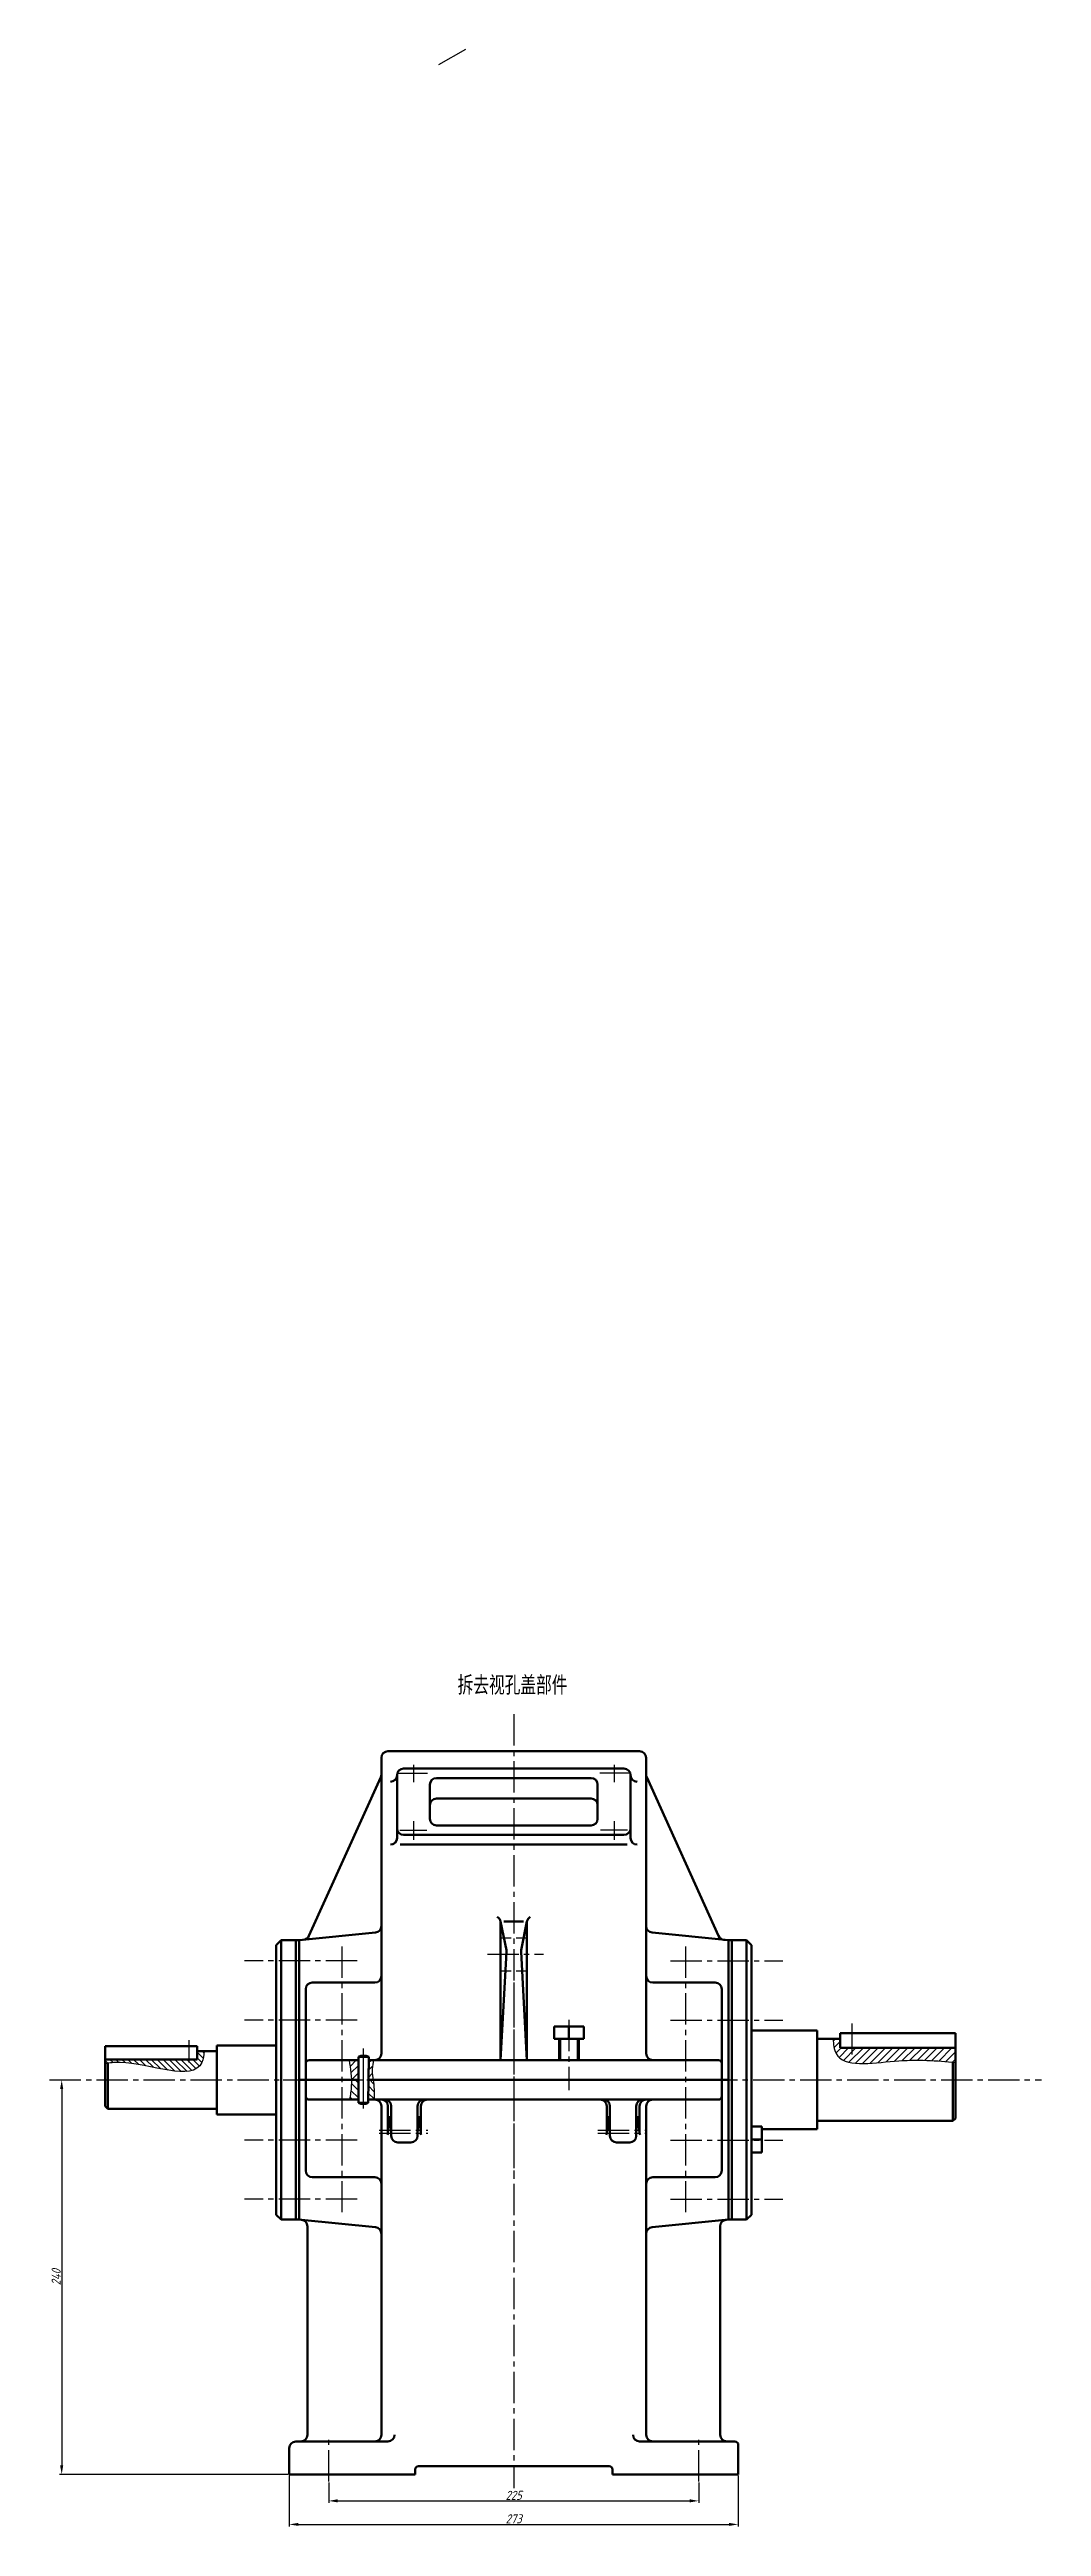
# Model space of a CAD drawing. Header units: millimetres. Extents: x 193 to 2720, y 325 to 2799.
# Drawn here: x 936 to 1539, y 1032 to 2539 of the extents above; entities that cross this region are included whole.
import ezdxf

# ---------------------------------------------------------------- set-up
doc = ezdxf.new("R2010")
doc.units = ezdxf.units.MM
doc.linetypes.add('CENTER2', pattern=[28.575, 19.05, -3.175, 3.175, -3.175])
doc.linetypes.add('DASHED2', pattern=[9.525, 6.35, -3.175])
for name, color, linetype in [('标注', 191, 'Continuous'), ('点划线', 151, 'CENTER2'), ('细实线', 7, 'Continuous'), ('虚线', 7, 'DASHED2')]:
    doc.layers.add(name, color=color, linetype=linetype)
doc.layers.add('粗实线', color=7, linetype='Continuous', lineweight=50)
doc.styles.get("Standard").update_dxf_attribs({"font": 'gbeitc.shx', "bigfont": 'gbcbig.shx'})
doc.styles.add('汉字', font='simfang.ttf', dxfattribs={"width": 0.7})
doc.dimstyles.new('副本 ISO-25', dxfattribs={"dimtxt": 5.5, "dimasz": 5.5, "dimexe": 1.25, "dimexo": 0.625, "dimtad": 1, "dimtoh": 1, "dimtxsty": 'Standard', "dimcen": 2.5, "dimadec": 0, "dimazin": 0, "dimtfac": 1, "dimtmove": 0, "dimatfit": 3, "dimfxl": 1, "dimarcsym": 0})

msp = doc.modelspace()

# ---------------------------------------------------------------- texts
at = {"layer": '细实线', "insert": (1183.7877, 1548.71), "char_height": 10, "attachment_point": 1, "style": '汉字'}
msp.add_mtext_dynamic_manual_height_columns('拆去视孔盖部件', width=106.353945, gutter_width=35, heights=[0], dxfattribs=at)

# ---------------------------------------------------------------- blocks, each defined once
blk = doc.blocks.new('*D26')
at = {"layer": 'Defpoints', "color": 0, "transparency": 16777216}
for p in [(943.1, 1303.2), (943.1, 1063.2), (1081.4, 1063.2)]:
    blk.add_point(p, dxfattribs=at)
at = {"layer": '标注', "color": 0, "lineweight": -2, "transparency": 16777216}
for p, q in [((943.1, 1297.7), (943.1, 1068.7)), ((943.7, 1303.2), (944.3, 1303.2)), ((1080.8, 1063.2), (941.8, 1063.2))]:
    blk.add_line(p, q, dxfattribs=at)
at = {"layer": '标注', "color": 0, "transparency": 16777216}
for points in [[(942.1, 1297.7), (944, 1297.7), (943.1, 1303.2)], [(942.1, 1068.7), (944, 1068.7), (943.1, 1063.2)]]:
    blk.add_solid(points, dxfattribs=at)
at = {"layer": '标注', "color": 0, "transparency": 16777216, "insert": (939.7, 1183.2), "char_height": 5.5, "attachment_point": 5, "rotation": 90}
blk.add_mtext('240', dxfattribs=at)
blk = doc.blocks.new('*D27')
at = {"layer": 'Defpoints', "color": 0, "transparency": 16777216}
for p in [(1105.4, 1058.9), (1330.4, 1058.9), (1330.4, 1047.1)]:
    blk.add_point(p, dxfattribs=at)
at = {"layer": '标注', "color": 0, "lineweight": -2, "transparency": 16777216}
for p, q in [((1105.4, 1058.3), (1105.4, 1045.9)), ((1330.4, 1058.3), (1330.4, 1045.9)), ((1110.9, 1047.1), (1324.9, 1047.1))]:
    blk.add_line(p, q, dxfattribs=at)
at = {"layer": '标注', "color": 0, "transparency": 16777216}
for points in [[(1110.9, 1048.1), (1110.9, 1046.2), (1105.4, 1047.1)], [(1324.9, 1048.1), (1324.9, 1046.2), (1330.4, 1047.1)]]:
    blk.add_solid(points, dxfattribs=at)
at = {"layer": '标注', "color": 0, "transparency": 16777216, "insert": (1217.9, 1050.5), "char_height": 5.5, "attachment_point": 5}
blk.add_mtext('225', dxfattribs=at)
blk = doc.blocks.new('*D28')
at = {"layer": 'Defpoints', "color": 0, "transparency": 16777216}
for p in [(1081.4, 1063.2), (1354.4, 1063.2), (1354.4, 1032.8)]:
    blk.add_point(p, dxfattribs=at)
at = {"layer": '标注', "color": 0, "lineweight": -2, "transparency": 16777216}
for p, q in [((1081.4, 1062.6), (1081.4, 1031.6)), ((1354.4, 1062.6), (1354.4, 1031.6)), ((1086.9, 1032.8), (1348.9, 1032.8))]:
    blk.add_line(p, q, dxfattribs=at)
at = {"layer": '标注', "color": 0, "transparency": 16777216}
for points in [[(1086.9, 1033.7), (1086.9, 1031.9), (1081.4, 1032.8)], [(1348.9, 1033.7), (1348.9, 1031.9), (1354.4, 1032.8)]]:
    blk.add_solid(points, dxfattribs=at)
at = {"layer": '标注', "color": 0, "transparency": 16777216, "insert": (1217.9, 1036.2), "char_height": 5.5, "attachment_point": 5}
blk.add_mtext('273', dxfattribs=at)

# ---------------------------------------------------------------- dimensions: what is measured, and where the dimension line sits
at = {"layer": '标注'}
for base, p1, p2, angle, picture, middle in [((943.0502, 1063.2478), (943.0502, 1303.2478), (1081.4495, 1063.2478), 90, '*D26', (939.6752, 1183.2478)), ((1330.4495, 1047.1496), (1105.4495, 1058.9183), (1330.4495, 1058.9183), 180, '*D27', (1217.9495, 1050.5246))]:
    dim = msp.add_linear_dim(base=base, p1=p1, p2=p2, angle=angle, dimstyle='副本 ISO-25', dxfattribs=at)
    dim.commit()
    dim.dimension.update_dxf_attribs({"geometry": picture, "text_midpoint": middle})
dim = msp.add_linear_dim(base=(1354.4495, 1032.8008), p1=(1081.4495, 1063.2478), p2=(1354.4495, 1063.2478), dimstyle='副本 ISO-25', dxfattribs=at)
dim.commit()
dim.dimension.update_dxf_attribs({"geometry": '*D28', "text_midpoint": (1217.9495, 1036.1758)})

# ---------------------------------------------------------------- hatches: boundary and pattern name
at = {"layer": '细实线', "transparency": 33554687}
h = msp.add_hatch(dxfattribs=at)
h.set_pattern_fill('ANSI31', color=256)
edge = h.paths.add_edge_path()
edge.add_line((1423.4495, 1322.7478), (1416.4495, 1322.7478))
edge.add_line((1416.4495, 1322.7478), (1416.4495, 1328.2478))
edge.add_line((1416.4495, 1328.2478), (1412.1054, 1328.2478))
edge.add_spline(control_points=[(1412.1054, 1328.2478), (1412.2576, 1324.8181), (1413.2389, 1317.1802), (1419.1102, 1314.3769), (1423.4495, 1313.6745)], knot_values=[4.128028401, 4.128028401, 4.128028401, 4.128028401, 13.641676615, 27.002677781, 27.002677781, 27.002677781, 27.002677781], degree=3, periodic=0)
edge.add_line((1423.4495, 1313.6745), (1423.4495, 1322.7478))
edge = h.paths.add_edge_path()
edge.add_line((1486.4495, 1322.7478), (1423.4495, 1322.7478))
edge.add_line((1423.4495, 1322.7478), (1423.4495, 1313.6745))
edge.add_spline(control_points=[(1423.4495, 1313.6745), (1430.7362, 1312.4952), (1455.7889, 1316.2012), (1474.2105, 1315.0867), (1484.8495, 1314.0194)], knot_values=[27.002677781, 27.002677781, 27.002677781, 27.002677781, 49.438948737, 84.053784393, 84.053784393, 84.053784393, 84.053784393], degree=3, periodic=0)
edge.add_spline(control_points=[(1484.8495, 1314.0194), (1485.3841, 1313.9657), (1485.9173, 1313.9111), (1486.4495, 1313.8557)], knot_values=[84.053784393, 84.053784393, 84.053784393, 84.053784393, 85.793184257, 85.793184257, 85.793184257, 85.793184257], degree=3, periodic=0)
edge.add_line((1486.4495, 1313.8557), (1486.4495, 1322.7478))
h = msp.add_hatch(dxfattribs=at)
h.set_pattern_fill('ANSI31', color=256, scale=0.8, angle=90)
edge = h.paths.add_edge_path()
edge.add_line((969.4495, 1315.7478), (969.4495, 1313.0975))
edge.add_spline(control_points=[(969.4495, 1313.0975), (972.3153, 1313.6323), (992.6033, 1315.6864), (1026.4045, 1299.6854), (1029.5439, 1318.1349), (1029.7784, 1320.7478)], knot_values=[4.786243455, 4.786243455, 4.786243455, 4.786243455, 13.431333711, 63.18065488, 70.61529818, 70.61529818, 70.61529818, 70.61529818], degree=3, periodic=0)
edge.add_line((1029.7784, 1320.7478), (1025.4495, 1320.7478))
edge.add_line((1025.4495, 1320.7478), (1025.4495, 1315.7478))
edge.add_line((1025.4495, 1315.7478), (969.4495, 1315.7478))
h = msp.add_hatch(dxfattribs=at)
h.set_pattern_fill('ANSI31', color=256)
h.paths.add_polyline_path([(1129.7095, 1315.2478), (1129.5895, 1303.2478), (1132.3918, 1303.2478), (1132.3851, 1303.295), (1132.3785, 1303.3423), (1132.3719, 1303.3896), (1132.3653, 1303.4368), (1132.3587, 1303.4841), (1132.3521, 1303.5313), (1132.3455, 1303.5786), (1132.3389, 1303.6258), (1132.3324, 1303.6731), (1132.3259, 1303.7203), (1132.3193, 1303.7676), (1132.3128, 1303.8148), (1132.3063, 1303.8621), (1132.2999, 1303.9093), (1132.2934, 1303.9565), (1132.287, 1304.0038), (1132.2806, 1304.051), (1132.2742, 1304.0982), (1132.2678, 1304.1455), (1132.2615, 1304.1927), (1132.2551, 1304.2399), (1132.2488, 1304.2871), (1132.2425, 1304.3344), (1132.2363, 1304.3816), (1132.2301, 1304.4288), (1132.2239, 1304.476), (1132.2177, 1304.5232), (1132.2115, 1304.5704), (1132.2054, 1304.6176), (1132.1993, 1304.6648), (1132.1933, 1304.712), (1132.1872, 1304.7592), (1132.1812, 1304.8064), (1132.1753, 1304.8536), (1132.1694, 1304.9008), (1132.1635, 1304.948), (1132.1576, 1304.9952), (1132.1518, 1305.0424), (1132.146, 1305.0896), (1132.1403, 1305.1367), (1132.1346, 1305.1839), (1132.1289, 1305.2311), (1132.1233, 1305.2783), (1132.1177, 1305.3254), (1132.1121, 1305.3726), (1132.1066, 1305.4198), (1132.1012, 1305.4669), (1132.0957, 1305.5141), (1132.0904, 1305.5612), (1132.085, 1305.6084), (1132.0798, 1305.6555), (1132.0745, 1305.7027), (1132.0693, 1305.7498), (1132.0642, 1305.797), (1132.0591, 1305.8441), (1132.0541, 1305.8912), (1132.0491, 1305.9384), (1132.0442, 1305.9855), (1132.0393, 1306.0326), (1132.0344, 1306.0798), (1132.0297, 1306.1269), (1132.0249, 1306.174), (1132.0203, 1306.2211), (1132.0157, 1306.2682), (1132.0111, 1306.3153), (1132.0066, 1306.3624), (1132.0022, 1306.4095), (1131.9978, 1306.4566), (1131.9935, 1306.5037), (1131.9892, 1306.5508), (1131.9851, 1306.5979), (1131.9809, 1306.645), (1131.9769, 1306.6921), (1131.9729, 1306.7392), (1131.9689, 1306.7863), (1131.9651, 1306.8333), (1131.9612, 1306.8804), (1131.9575, 1306.9275), (1131.9538, 1306.9745), (1131.9502, 1307.0216), (1131.9467, 1307.0687), (1131.9432, 1307.1157), (1131.9399, 1307.1628), (1131.9365, 1307.2098), (1131.9333, 1307.2569), (1131.9301, 1307.3039), (1131.927, 1307.3509), (1131.924, 1307.398), (1131.9211, 1307.445), (1131.9182, 1307.492), (1131.9154, 1307.5391), (1131.9127, 1307.5861), (1131.9101, 1307.6331), (1131.9075, 1307.6801), (1131.905, 1307.7271), (1131.9026, 1307.7741), (1131.9003, 1307.8211), (1131.8981, 1307.8681), (1131.896, 1307.9151), (1131.8939, 1307.9621), (1131.8919, 1308.0091), (1131.89, 1308.0561), (1131.8882, 1308.1031), (1131.8865, 1308.1501), (1131.8849, 1308.197), (1131.8834, 1308.244), (1131.8819, 1308.291), (1131.8806, 1308.3379), (1131.8793, 1308.3849), (1131.8781, 1308.4318), (1131.877, 1308.4788), (1131.8761, 1308.5257), (1131.8752, 1308.5727), (1131.8744, 1308.6196), (1131.8737, 1308.6666), (1131.8731, 1308.7135), (1131.8726, 1308.7604), (1131.8722, 1308.8074), (1131.8719, 1308.8543), (1131.8717, 1308.9012), (1131.8716, 1308.9481), (1131.8715, 1308.995), (1131.8716, 1309.0419), (1131.8718, 1309.0888), (1131.8722, 1309.1357), (1131.8726, 1309.1826), (1131.8731, 1309.2295), (1131.8737, 1309.2764), (1131.8744, 1309.3233), (1131.8753, 1309.3701), (1131.8762, 1309.417), (1131.8773, 1309.4639), (1131.8784, 1309.5107), (1131.8797, 1309.5576), (1131.8811, 1309.6044), (1131.8826, 1309.6513), (1131.8842, 1309.6981), (1131.886, 1309.745), (1131.8878, 1309.7918), (1131.8898, 1309.8386), (1131.8918, 1309.8855), (1131.894, 1309.9323), (1131.8963, 1309.9791), (1131.8988, 1310.0259), (1131.9013, 1310.0727), (1131.904, 1310.1195), (1131.9068, 1310.1663), (1131.9097, 1310.2131), (1131.9127, 1310.2599), (1131.9158, 1310.3067), (1131.9191, 1310.3535), (1131.9224, 1310.4003), (1131.9259, 1310.4471), (1131.9295, 1310.4938), (1131.9332, 1310.5406), (1131.937, 1310.5874), (1131.9409, 1310.6341), (1131.945, 1310.6809), (1131.9491, 1310.7276), (1131.9533, 1310.7744), (1131.9577, 1310.8211), (1131.9621, 1310.8679), (1131.9667, 1310.9146), (1131.9714, 1310.9613), (1131.9761, 1311.0081), (1131.981, 1311.0548), (1131.986, 1311.1015), (1131.9911, 1311.1482), (1131.9963, 1311.1949), (1132.0015, 1311.2416), (1132.0069, 1311.2883), (1132.0124, 1311.335), (1132.018, 1311.3817), (1132.0236, 1311.4284), (1132.0294, 1311.4751), (1132.0352, 1311.5218), (1132.0412, 1311.5685), (1132.0472, 1311.6152), (1132.0534, 1311.6618), (1132.0596, 1311.7085), (1132.0659, 1311.7552), (1132.0724, 1311.8019), (1132.0789, 1311.8485), (1132.0855, 1311.8952), (1132.0921, 1311.9418), (1132.0989, 1311.9885), (1132.1058, 1312.0351), (1132.1127, 1312.0818), (1132.1197, 1312.1284), (1132.1268, 1312.1751), (1132.134, 1312.2217), (1132.1413, 1312.2683), (1132.1487, 1312.315), (1132.1561, 1312.3616), (1132.1636, 1312.4082), (1132.1712, 1312.4548), (1132.1789, 1312.5015), (1132.1867, 1312.5481), (1132.1945, 1312.5947), (1132.2024, 1312.6413), (1132.2104, 1312.6879), (1132.2185, 1312.7345), (1132.2266, 1312.7811), (1132.2348, 1312.8277), (1132.2431, 1312.8743), (1132.2515, 1312.9209), (1132.2599, 1312.9675), (1132.2684, 1313.0141), (1132.277, 1313.0607), (1132.2856, 1313.1072), (1132.2943, 1313.1538), (1132.3031, 1313.2004), (1132.3119, 1313.247), (1132.3208, 1313.2935), (1132.3298, 1313.3401), (1132.3388, 1313.3867), (1132.3479, 1313.4333), (1132.3571, 1313.4798), (1132.3663, 1313.5264), (1132.3756, 1313.5729), (1132.3849, 1313.6195), (1132.3943, 1313.666), (1132.4038, 1313.7126), (1132.4133, 1313.7591), (1132.4229, 1313.8057), (1132.4325, 1313.8522), (1132.4422, 1313.8988), (1132.4519, 1313.9453), (1132.4617, 1313.9919), (1132.4716, 1314.0384), (1132.4815, 1314.0849), (1132.4914, 1314.1315), (1132.5014, 1314.178), (1132.5115, 1314.2245), (1132.5216, 1314.2711), (1132.5317, 1314.3176), (1132.5419, 1314.3641), (1132.5522, 1314.4106), (1132.5625, 1314.4572), (1132.5728, 1314.5037), (1132.5832, 1314.5502), (1132.5936, 1314.5967), (1132.6041, 1314.6432), (1132.6146, 1314.6897), (1132.6252, 1314.7362), (1132.6358, 1314.7828), (1132.6464, 1314.8293), (1132.6571, 1314.8758), (1132.6678, 1314.9223), (1132.6786, 1314.9688), (1132.6894, 1315.0153), (1132.7002, 1315.0618), (1132.7111, 1315.1083), (1132.722, 1315.1548), (1132.7329, 1315.2013), (1132.7439, 1315.2478)])
h.paths.add_polyline_path([(1123.4495, 1303.2478), (1123.4495, 1315.2478), (1117.7634, 1315.2478), (1117.7715, 1315.2008), (1117.7796, 1315.1539), (1117.7877, 1315.107), (1117.7958, 1315.0601), (1117.8039, 1315.0131), (1117.812, 1314.9662), (1117.8201, 1314.9193), (1117.8282, 1314.8723), (1117.8362, 1314.8254), (1117.8443, 1314.7785), (1117.8523, 1314.7315), (1117.8604, 1314.6846), (1117.8684, 1314.6377), (1117.8764, 1314.5907), (1117.8844, 1314.5438), (1117.8924, 1314.4969), (1117.9004, 1314.45), (1117.9084, 1314.403), (1117.9164, 1314.3561), (1117.9243, 1314.3092), (1117.9323, 1314.2622), (1117.9402, 1314.2153), (1117.9482, 1314.1684), (1117.9561, 1314.1215), (1117.964, 1314.0745), (1117.9719, 1314.0276), (1117.9798, 1313.9807), (1117.9877, 1313.9338), (1117.9955, 1313.8868), (1118.0034, 1313.8399), (1118.0112, 1313.793), (1118.0191, 1313.7461), (1118.0269, 1313.6991), (1118.0347, 1313.6522), (1118.0425, 1313.6053), (1118.0503, 1313.5584), (1118.058, 1313.5114), (1118.0658, 1313.4645), (1118.0735, 1313.4176), (1118.0813, 1313.3707), (1118.089, 1313.3237), (1118.0967, 1313.2768), (1118.1044, 1313.2299), (1118.1121, 1313.183), (1118.1198, 1313.1361), (1118.1274, 1313.0891), (1118.1351, 1313.0422), (1118.1427, 1312.9953), (1118.1503, 1312.9484), (1118.1579, 1312.9015), (1118.1655, 1312.8545), (1118.173, 1312.8076), (1118.1806, 1312.7607), (1118.1881, 1312.7138), (1118.1957, 1312.6669), (1118.2032, 1312.6199), (1118.2107, 1312.573), (1118.2181, 1312.5261), (1118.2256, 1312.4792), (1118.233, 1312.4323), (1118.2405, 1312.3854), (1118.2479, 1312.3384), (1118.2553, 1312.2915), (1118.2627, 1312.2446), (1118.27, 1312.1977), (1118.2774, 1312.1508), (1118.2847, 1312.1039), (1118.292, 1312.057), (1118.2993, 1312.01), (1118.3066, 1311.9631), (1118.3139, 1311.9162), (1118.3211, 1311.8693), (1118.3283, 1311.8224), (1118.3355, 1311.7755), (1118.3427, 1311.7286), (1118.3499, 1311.6817), (1118.3571, 1311.6347), (1118.3642, 1311.5878), (1118.3713, 1311.5409), (1118.3784, 1311.494), (1118.3855, 1311.4471), (1118.3926, 1311.4002), (1118.3996, 1311.3533), (1118.4066, 1311.3064), (1118.4136, 1311.2595), (1118.4206, 1311.2126), (1118.4276, 1311.1657), (1118.4345, 1311.1188), (1118.4414, 1311.0719), (1118.4483, 1311.025), (1118.4552, 1310.9781), (1118.4621, 1310.9311), (1118.4689, 1310.8842), (1118.4757, 1310.8373), (1118.4825, 1310.7904), (1118.4893, 1310.7435), (1118.4961, 1310.6966), (1118.5028, 1310.6497), (1118.5095, 1310.6028), (1118.5162, 1310.5559), (1118.5229, 1310.509), (1118.5295, 1310.4621), (1118.5361, 1310.4152), (1118.5427, 1310.3683), (1118.5493, 1310.3214), (1118.5559, 1310.2746), (1118.5624, 1310.2277), (1118.5689, 1310.1808), (1118.5754, 1310.1339), (1118.5819, 1310.087), (1118.5883, 1310.0401), (1118.5947, 1309.9932), (1118.6011, 1309.9463), (1118.6075, 1309.8994), (1118.6138, 1309.8525), (1118.6202, 1309.8056), (1118.6265, 1309.7587), (1118.6327, 1309.7118), (1118.639, 1309.6649), (1118.6452, 1309.6181), (1118.6514, 1309.5712), (1118.6576, 1309.5243), (1118.6637, 1309.4774), (1118.6698, 1309.4305), (1118.6759, 1309.3836), (1118.682, 1309.3367), (1118.6881, 1309.2898), (1118.6941, 1309.243), (1118.7001, 1309.1961), (1118.706, 1309.1492), (1118.712, 1309.1023), (1118.7179, 1309.0554), (1118.7238, 1309.0086), (1118.7296, 1308.9617), (1118.7355, 1308.9148), (1118.7413, 1308.8679), (1118.7471, 1308.821), (1118.7528, 1308.7742), (1118.7585, 1308.7273), (1118.7642, 1308.6804), (1118.7699, 1308.6335), (1118.7755, 1308.5866), (1118.7811, 1308.5398), (1118.7867, 1308.4929), (1118.7923, 1308.446), (1118.7978, 1308.3991), (1118.8033, 1308.3523), (1118.8088, 1308.3054), (1118.8142, 1308.2585), (1118.8196, 1308.2117), (1118.825, 1308.1648), (1118.8304, 1308.1179), (1118.8357, 1308.0711), (1118.841, 1308.0242), (1118.8462, 1307.9773), (1118.8515, 1307.9304), (1118.8567, 1307.8836), (1118.8618, 1307.8367), (1118.867, 1307.7899), (1118.8721, 1307.743), (1118.8772, 1307.6961), (1118.8822, 1307.6493), (1118.8872, 1307.6024), (1118.8922, 1307.5555), (1118.8972, 1307.5087), (1118.9021, 1307.4618), (1118.907, 1307.415), (1118.9118, 1307.3681), (1118.9166, 1307.3212), (1118.9214, 1307.2744), (1118.9262, 1307.2275), (1118.9309, 1307.1807), (1118.9356, 1307.1338), (1118.9403, 1307.087), (1118.9449, 1307.0401), (1118.9495, 1306.9933), (1118.9541, 1306.9464), (1118.9586, 1306.8996), (1118.9631, 1306.8527), (1118.9676, 1306.8059), (1118.972, 1306.759), (1118.9764, 1306.7122), (1118.9807, 1306.6653), (1118.9851, 1306.6185), (1118.9894, 1306.5716), (1118.9936, 1306.5248), (1118.9978, 1306.4779), (1119.002, 1306.4311), (1119.0062, 1306.3842), (1119.0103, 1306.3374), (1119.0144, 1306.2906), (1119.0184, 1306.2437), (1119.0224, 1306.1969), (1119.0264, 1306.15), (1119.0303, 1306.1032), (1119.0342, 1306.0564), (1119.0381, 1306.0095), (1119.0419, 1305.9627), (1119.0457, 1305.9159), (1119.0495, 1305.869), (1119.0532, 1305.8222), (1119.0569, 1305.7754), (1119.0605, 1305.7285), (1119.0641, 1305.6817), (1119.0677, 1305.6349), (1119.0712, 1305.5881), (1119.0747, 1305.5412), (1119.0782, 1305.4944), (1119.0816, 1305.4476), (1119.085, 1305.4007), (1119.0883, 1305.3539), (1119.0916, 1305.3071), (1119.0949, 1305.2603), (1119.0981, 1305.2135), (1119.1013, 1305.1666), (1119.1045, 1305.1198), (1119.1076, 1305.073), (1119.1106, 1305.0262), (1119.1137, 1304.9794), (1119.1166, 1304.9325), (1119.1196, 1304.8857), (1119.1225, 1304.8389), (1119.1254, 1304.7921), (1119.1282, 1304.7453), (1119.131, 1304.6985), (1119.1337, 1304.6517), (1119.1364, 1304.6049), (1119.1391, 1304.558), (1119.1417, 1304.5112), (1119.1443, 1304.4644), (1119.1469, 1304.4176), (1119.1494, 1304.3708), (1119.1518, 1304.324), (1119.1542, 1304.2772), (1119.1566, 1304.2304), (1119.1589, 1304.1836), (1119.1612, 1304.1368), (1119.1635, 1304.09), (1119.1657, 1304.0432), (1119.1679, 1303.9964), (1119.17, 1303.9496), (1119.1721, 1303.9028), (1119.1741, 1303.856), (1119.1761, 1303.8092), (1119.178, 1303.7624), (1119.1799, 1303.7156), (1119.1818, 1303.6689), (1119.1836, 1303.6221), (1119.1854, 1303.5753), (1119.1871, 1303.5285), (1119.1888, 1303.4817), (1119.1904, 1303.4349), (1119.192, 1303.3881), (1119.1936, 1303.3413), (1119.1951, 1303.2946), (1119.1965, 1303.2478)])
h = msp.add_hatch(dxfattribs=at)
h.set_pattern_fill('ANSI31', color=256, angle=90)
h.paths.add_polyline_path([(1129.5895, 1303.2478), (1129.4695, 1291.2478), (1132.9992, 1291.2478), (1133.001, 1291.2947), (1133.0028, 1291.3416), (1133.0047, 1291.3885), (1133.0065, 1291.4354), (1133.0083, 1291.4823), (1133.01, 1291.5292), (1133.0118, 1291.5761), (1133.0136, 1291.623), (1133.0153, 1291.6699), (1133.017, 1291.7168), (1133.0187, 1291.7637), (1133.0204, 1291.8106), (1133.0221, 1291.8575), (1133.0238, 1291.9044), (1133.0254, 1291.9513), (1133.0271, 1291.9982), (1133.0287, 1292.0451), (1133.0303, 1292.092), (1133.0318, 1292.1389), (1133.0334, 1292.1858), (1133.035, 1292.2327), (1133.0365, 1292.2795), (1133.038, 1292.3264), (1133.0395, 1292.3733), (1133.041, 1292.4202), (1133.0424, 1292.4671), (1133.0438, 1292.514), (1133.0453, 1292.5609), (1133.0466, 1292.6078), (1133.048, 1292.6547), (1133.0494, 1292.7016), (1133.0507, 1292.7485), (1133.052, 1292.7954), (1133.0533, 1292.8423), (1133.0546, 1292.8892), (1133.0558, 1292.9361), (1133.057, 1292.983), (1133.0582, 1293.0299), (1133.0594, 1293.0768), (1133.0606, 1293.1237), (1133.0617, 1293.1706), (1133.0628, 1293.2175), (1133.0639, 1293.2644), (1133.0649, 1293.3113), (1133.066, 1293.3582), (1133.067, 1293.4051), (1133.068, 1293.452), (1133.0689, 1293.4989), (1133.0698, 1293.5458), (1133.0708, 1293.5927), (1133.0716, 1293.6396), (1133.0725, 1293.6865), (1133.0733, 1293.7334), (1133.0741, 1293.7802), (1133.0749, 1293.8271), (1133.0756, 1293.874), (1133.0763, 1293.9209), (1133.077, 1293.9678), (1133.0777, 1294.0147), (1133.0783, 1294.0616), (1133.0789, 1294.1085), (1133.0795, 1294.1554), (1133.08, 1294.2023), (1133.0805, 1294.2492), (1133.081, 1294.2961), (1133.0814, 1294.343), (1133.0818, 1294.3899), (1133.0822, 1294.4368), (1133.0826, 1294.4837), (1133.0829, 1294.5306), (1133.0832, 1294.5775), (1133.0834, 1294.6243), (1133.0837, 1294.6712), (1133.0838, 1294.7181), (1133.084, 1294.765), (1133.0841, 1294.8119), (1133.0842, 1294.8588), (1133.0843, 1294.9057), (1133.0843, 1294.9526), (1133.0843, 1294.9995), (1133.0842, 1295.0464), (1133.0841, 1295.0933), (1133.084, 1295.1402), (1133.0838, 1295.1871), (1133.0836, 1295.234), (1133.0834, 1295.2808), (1133.0831, 1295.3277), (1133.0828, 1295.3746), (1133.0825, 1295.4215), (1133.0821, 1295.4684), (1133.0817, 1295.5153), (1133.0812, 1295.5622), (1133.0807, 1295.6091), (1133.0802, 1295.656), (1133.0796, 1295.7029), (1133.079, 1295.7498), (1133.0783, 1295.7966), (1133.0776, 1295.8435), (1133.0769, 1295.8904), (1133.0761, 1295.9373), (1133.0753, 1295.9842), (1133.0745, 1296.0311), (1133.0735, 1296.078), (1133.0726, 1296.1249), (1133.0716, 1296.1718), (1133.0706, 1296.2187), (1133.0695, 1296.2655), (1133.0684, 1296.3124), (1133.0673, 1296.3593), (1133.066, 1296.4062), (1133.0648, 1296.4531), (1133.0635, 1296.5), (1133.0622, 1296.5469), (1133.0608, 1296.5938), (1133.0594, 1296.6406), (1133.0579, 1296.6875), (1133.0564, 1296.7344), (1133.0548, 1296.7813), (1133.0532, 1296.8282), (1133.0516, 1296.8751), (1133.0499, 1296.922), (1133.0481, 1296.9689), (1133.0463, 1297.0157), (1133.0445, 1297.0626), (1133.0426, 1297.1095), (1133.0406, 1297.1564), (1133.0387, 1297.2033), (1133.0366, 1297.2502), (1133.0345, 1297.2971), (1133.0324, 1297.3439), (1133.0302, 1297.3908), (1133.028, 1297.4377), (1133.0257, 1297.4846), (1133.0234, 1297.5315), (1133.021, 1297.5784), (1133.0185, 1297.6253), (1133.016, 1297.6721), (1133.0135, 1297.719), (1133.0109, 1297.7659), (1133.0082, 1297.8128), (1133.0055, 1297.8597), (1133.0028, 1297.9066), (1133, 1297.9534), (1132.9971, 1298.0003), (1132.9942, 1298.0472), (1132.9912, 1298.0941), (1132.9882, 1298.141), (1132.9851, 1298.1878), (1132.982, 1298.2347), (1132.9788, 1298.2816), (1132.9756, 1298.3285), (1132.9723, 1298.3754), (1132.9689, 1298.4223), (1132.9655, 1298.4691), (1132.962, 1298.516), (1132.9585, 1298.5629), (1132.9549, 1298.6098), (1132.9513, 1298.6567), (1132.9476, 1298.7035), (1132.9438, 1298.7504), (1132.94, 1298.7973), (1132.9361, 1298.8442), (1132.9322, 1298.8911), (1132.9282, 1298.9379), (1132.9241, 1298.9848), (1132.92, 1299.0317), (1132.9159, 1299.0786), (1132.9116, 1299.1254), (1132.9073, 1299.1723), (1132.903, 1299.2192), (1132.8986, 1299.2661), (1132.8941, 1299.313), (1132.8896, 1299.3598), (1132.885, 1299.4067), (1132.8804, 1299.4536), (1132.8757, 1299.5005), (1132.8709, 1299.5473), (1132.8661, 1299.5942), (1132.8613, 1299.6411), (1132.8564, 1299.688), (1132.8514, 1299.7348), (1132.8464, 1299.7817), (1132.8414, 1299.8286), (1132.8363, 1299.8755), (1132.8311, 1299.9223), (1132.826, 1299.9692), (1132.8207, 1300.0161), (1132.8154, 1300.0629), (1132.8101, 1300.1098), (1132.8047, 1300.1567), (1132.7993, 1300.2035), (1132.7939, 1300.2504), (1132.7884, 1300.2973), (1132.7828, 1300.3441), (1132.7773, 1300.391), (1132.7716, 1300.4379), (1132.766, 1300.4847), (1132.7603, 1300.5316), (1132.7546, 1300.5785), (1132.7488, 1300.6253), (1132.743, 1300.6722), (1132.7372, 1300.719), (1132.7313, 1300.7659), (1132.7254, 1300.8128), (1132.7195, 1300.8596), (1132.7135, 1300.9065), (1132.7075, 1300.9533), (1132.7015, 1301.0002), (1132.6954, 1301.047), (1132.6893, 1301.0939), (1132.6832, 1301.1407), (1132.6771, 1301.1876), (1132.6709, 1301.2344), (1132.6647, 1301.2813), (1132.6585, 1301.3281), (1132.6523, 1301.375), (1132.646, 1301.4218), (1132.6397, 1301.4687), (1132.6334, 1301.5155), (1132.6271, 1301.5624), (1132.6208, 1301.6092), (1132.6144, 1301.656), (1132.608, 1301.7029), (1132.6016, 1301.7497), (1132.5952, 1301.7966), (1132.5887, 1301.8434), (1132.5823, 1301.8902), (1132.5758, 1301.9371), (1132.5693, 1301.9839), (1132.5628, 1302.0307), (1132.5563, 1302.0775), (1132.5498, 1302.1244), (1132.5433, 1302.1712), (1132.5368, 1302.218), (1132.5302, 1302.2648), (1132.5236, 1302.3117), (1132.5171, 1302.3585), (1132.5105, 1302.4053), (1132.5039, 1302.4521), (1132.4973, 1302.4989), (1132.4907, 1302.5458), (1132.4841, 1302.5926), (1132.4775, 1302.6394), (1132.4709, 1302.6862), (1132.4643, 1302.733), (1132.4577, 1302.7798), (1132.4511, 1302.8266), (1132.4445, 1302.8734), (1132.4379, 1302.9202), (1132.4313, 1302.967), (1132.4247, 1303.0138), (1132.4181, 1303.0606), (1132.4115, 1303.1074), (1132.4049, 1303.1542), (1132.3983, 1303.201), (1132.3918, 1303.2478)])
h.paths.add_polyline_path([(1123.4495, 1291.2478), (1123.4495, 1303.2478), (1119.1965, 1303.2478), (1119.198, 1303.2008), (1119.1993, 1303.1538), (1119.2007, 1303.1068), (1119.2019, 1303.0597), (1119.2032, 1303.0127), (1119.2044, 1302.9657), (1119.2055, 1302.9187), (1119.2066, 1302.8717), (1119.2077, 1302.8247), (1119.2087, 1302.7777), (1119.2096, 1302.7307), (1119.2105, 1302.6837), (1119.2114, 1302.6367), (1119.2122, 1302.5897), (1119.213, 1302.5428), (1119.2137, 1302.4958), (1119.2143, 1302.4488), (1119.215, 1302.4018), (1119.2155, 1302.3548), (1119.2161, 1302.3078), (1119.2165, 1302.2608), (1119.217, 1302.2138), (1119.2173, 1302.1668), (1119.2177, 1302.1199), (1119.2179, 1302.0729), (1119.2182, 1302.0259), (1119.2183, 1301.9789), (1119.2185, 1301.9319), (1119.2186, 1301.8849), (1119.2186, 1301.838), (1119.2186, 1301.791), (1119.2185, 1301.744), (1119.2184, 1301.697), (1119.2182, 1301.6501), (1119.218, 1301.6031), (1119.2177, 1301.5561), (1119.2174, 1301.5092), (1119.217, 1301.4622), (1119.2166, 1301.4152), (1119.2161, 1301.3683), (1119.2156, 1301.3213), (1119.215, 1301.2743), (1119.2143, 1301.2274), (1119.2136, 1301.1804), (1119.2129, 1301.1334), (1119.2121, 1301.0865), (1119.2113, 1301.0395), (1119.2104, 1300.9926), (1119.2094, 1300.9456), (1119.2084, 1300.8987), (1119.2074, 1300.8517), (1119.2062, 1300.8047), (1119.2051, 1300.7578), (1119.2039, 1300.7108), (1119.2026, 1300.6639), (1119.2013, 1300.617), (1119.1999, 1300.57), (1119.1984, 1300.5231), (1119.197, 1300.4761), (1119.1954, 1300.4292), (1119.1938, 1300.3822), (1119.1922, 1300.3353), (1119.1904, 1300.2884), (1119.1887, 1300.2414), (1119.1869, 1300.1945), (1119.185, 1300.1475), (1119.1831, 1300.1006), (1119.1811, 1300.0537), (1119.179, 1300.0067), (1119.1769, 1299.9598), (1119.1748, 1299.9129), (1119.1726, 1299.866), (1119.1703, 1299.819), (1119.168, 1299.7721), (1119.1656, 1299.7252), (1119.1631, 1299.6783), (1119.1606, 1299.6313), (1119.1581, 1299.5844), (1119.1555, 1299.5375), (1119.1528, 1299.4906), (1119.1501, 1299.4437), (1119.1473, 1299.3968), (1119.1445, 1299.3498), (1119.1416, 1299.3029), (1119.1386, 1299.256), (1119.1356, 1299.2091), (1119.1326, 1299.1622), (1119.1294, 1299.1153), (1119.1263, 1299.0684), (1119.123, 1299.0215), (1119.1198, 1298.9746), (1119.1164, 1298.9277), (1119.1131, 1298.8808), (1119.1096, 1298.8339), (1119.1061, 1298.787), (1119.1026, 1298.7401), (1119.099, 1298.6932), (1119.0953, 1298.6463), (1119.0916, 1298.5994), (1119.0879, 1298.5525), (1119.0841, 1298.5056), (1119.0802, 1298.4587), (1119.0763, 1298.4118), (1119.0723, 1298.3649), (1119.0683, 1298.3181), (1119.0643, 1298.2712), (1119.0602, 1298.2243), (1119.056, 1298.1774), (1119.0518, 1298.1305), (1119.0476, 1298.0836), (1119.0432, 1298.0368), (1119.0389, 1297.9899), (1119.0345, 1297.943), (1119.03, 1297.8961), (1119.0255, 1297.8492), (1119.021, 1297.8024), (1119.0164, 1297.7555), (1119.0117, 1297.7086), (1119.0071, 1297.6618), (1119.0023, 1297.6149), (1118.9975, 1297.568), (1118.9927, 1297.5211), (1118.9878, 1297.4743), (1118.9829, 1297.4274), (1118.978, 1297.3805), (1118.9729, 1297.3337), (1118.9679, 1297.2868), (1118.9628, 1297.24), (1118.9576, 1297.1931), (1118.9525, 1297.1462), (1118.9472, 1297.0994), (1118.9419, 1297.0525), (1118.9366, 1297.0057), (1118.9313, 1296.9588), (1118.9259, 1296.9119), (1118.9204, 1296.8651), (1118.9149, 1296.8182), (1118.9094, 1296.7714), (1118.9038, 1296.7245), (1118.8982, 1296.6777), (1118.8925, 1296.6308), (1118.8868, 1296.584), (1118.8811, 1296.5371), (1118.8753, 1296.4903), (1118.8695, 1296.4434), (1118.8637, 1296.3966), (1118.8578, 1296.3498), (1118.8518, 1296.3029), (1118.8458, 1296.2561), (1118.8398, 1296.2092), (1118.8338, 1296.1624), (1118.8277, 1296.1155), (1118.8215, 1296.0687), (1118.8154, 1296.0219), (1118.8092, 1295.975), (1118.8029, 1295.9282), (1118.7966, 1295.8814), (1118.7903, 1295.8345), (1118.784, 1295.7877), (1118.7776, 1295.7408), (1118.7711, 1295.694), (1118.7647, 1295.6472), (1118.7582, 1295.6004), (1118.7516, 1295.5535), (1118.7451, 1295.5067), (1118.7384, 1295.4599), (1118.7318, 1295.413), (1118.7251, 1295.3662), (1118.7184, 1295.3194), (1118.7117, 1295.2726), (1118.7049, 1295.2257), (1118.6981, 1295.1789), (1118.6912, 1295.1321), (1118.6844, 1295.0853), (1118.6775, 1295.0384), (1118.6705, 1294.9916), (1118.6635, 1294.9448), (1118.6565, 1294.898), (1118.6495, 1294.8512), (1118.6424, 1294.8043), (1118.6353, 1294.7575), (1118.6282, 1294.7107), (1118.6211, 1294.6639), (1118.6139, 1294.6171), (1118.6066, 1294.5703), (1118.5994, 1294.5234), (1118.5921, 1294.4766), (1118.5848, 1294.4298), (1118.5775, 1294.383), (1118.5701, 1294.3362), (1118.5627, 1294.2894), (1118.5553, 1294.2426), (1118.5478, 1294.1958), (1118.5403, 1294.149), (1118.5328, 1294.1022), (1118.5253, 1294.0553), (1118.5177, 1294.0085), (1118.5102, 1293.9617), (1118.5025, 1293.9149), (1118.4949, 1293.8681), (1118.4872, 1293.8213), (1118.4795, 1293.7745), (1118.4718, 1293.7277), (1118.4641, 1293.6809), (1118.4563, 1293.6341), (1118.4485, 1293.5873), (1118.4407, 1293.5405), (1118.4329, 1293.4937), (1118.425, 1293.4469), (1118.4171, 1293.4001), (1118.4092, 1293.3533), (1118.4013, 1293.3065), (1118.3933, 1293.2597), (1118.3853, 1293.2129), (1118.3773, 1293.1661), (1118.3693, 1293.1193), (1118.3613, 1293.0725), (1118.3532, 1293.0257), (1118.3451, 1292.9789), (1118.337, 1292.9321), (1118.3289, 1292.8853), (1118.3207, 1292.8385), (1118.3125, 1292.7917), (1118.3043, 1292.745), (1118.2961, 1292.6982), (1118.2879, 1292.6514), (1118.2796, 1292.6046), (1118.2714, 1292.5578), (1118.2631, 1292.511), (1118.2548, 1292.4642), (1118.2465, 1292.4174), (1118.2381, 1292.3706), (1118.2298, 1292.3238), (1118.2214, 1292.277), (1118.213, 1292.2303), (1118.2046, 1292.1835), (1118.1961, 1292.1367), (1118.1877, 1292.0899), (1118.1792, 1292.0431), (1118.1708, 1291.9963), (1118.1623, 1291.9495), (1118.1537, 1291.9027), (1118.1452, 1291.856), (1118.1367, 1291.8092), (1118.1281, 1291.7624), (1118.1196, 1291.7156), (1118.111, 1291.6688), (1118.1024, 1291.622), (1118.0938, 1291.5753), (1118.0852, 1291.5285), (1118.0765, 1291.4817), (1118.0679, 1291.4349), (1118.0592, 1291.3881), (1118.0505, 1291.3413), (1118.0418, 1291.2946), (1118.0331, 1291.2478)])

# ---------------------------------------------------------------- linework, layer by layer
at = {"layer": '点划线'}
for p, q in [((1188.5043, 2538.5753), (1172.2294, 2529.179)), ((1217.9495, 1525.7114), (1217.9495, 1054.8198)), ((1156.9495, 1495.0055), (1156.9495, 1484.3509)), ((1278.9495, 1495.0055), (1278.9495, 1484.3509)), ((1147.4608, 1489.7938), (1165.5444, 1489.7938)), ((1288.4381, 1489.7938), (1270.3545, 1489.7938)), ((1148.7011, 1455.2175), (1165.1871, 1455.2175)), ((1156.9495, 1460.6904), (1156.9495, 1449.2403)), ((1287.1978, 1455.2175), (1270.7118, 1455.2175)), ((1278.9495, 1460.6904), (1278.9495, 1449.2403)), ((1122.6383, 1375.7478), (1054.3015, 1375.7478)), ((1113.4495, 1384.4989), (1113.4495, 1222.7303)), ((1201.9158, 1379.6704), (1236.0948, 1379.6704)), ((1313.2606, 1375.7478), (1381.5974, 1375.7478)), ((1322.4495, 1384.4989), (1322.4495, 1222.7303)), ((1217.9495, 1362.4424), (1217.9495, 1244.0532)), ((1020.4495, 1327.3375), (1020.4495, 1313.7731)), ((1122.6383, 1339.4978), (1054.3015, 1339.4978)), ((1251.4495, 1339.7083), (1251.4495, 1296.9107)), ((1313.2606, 1339.4978), (1381.5974, 1339.4978)), ((1423.4495, 1337.5403), (1423.4495, 1318.7521)), ((1126.4495, 1322.4466), (1126.4495, 1285.7938)), ((1126.4495, 1319.1288), (1126.4495, 1286.3305)), ((935.7027, 1303.2478), (1126.4495, 1303.2478)), ((1077.7164, 1303.2478), (1538.7753, 1303.2478)), ((1121.8229, 1303.2478), (1123.4495, 1303.2478)), ((1129.5895, 1303.2478), (1131.3688, 1303.2478)), ((1122.6383, 1266.6823), (1054.3015, 1266.6823)), ((1136.1381, 1272.7478), (1165.7097, 1272.7478)), ((1136.1381, 1270.7478), (1165.7097, 1270.7478)), ((1269.1381, 1272.7478), (1298.7097, 1272.7478)), ((1269.1381, 1270.7478), (1298.7097, 1270.7478)), ((1313.2606, 1266.6823), (1381.5974, 1266.6823)), ((1122.6383, 1230.7478), (1054.3015, 1230.7478)), ((1313.2606, 1230.7478), (1381.5974, 1230.7478)), ((1105.4495, 1058.9183), (1105.4495, 1086.2329)), ((1330.4495, 1058.9183), (1330.4495, 1086.2329))]:
    msp.add_line(p, q, dxfattribs=at)
at = {"layer": '粗实线'}
for p, q in [((1137.4495, 1396.8677), (1137.4495, 1499.2478)), ((1141.4495, 1503.2478), (1294.4495, 1503.2478)), ((1217.9495, 1492.6752), (1150.9495, 1492.6752)), ((1217.9495, 1492.6752), (1284.9495, 1492.6752)), ((1298.4495, 1489.1256), (1298.4495, 1499.2478)), ((1137.0946, 1487.4784), (1093.4301, 1390.8541)), ((1146.9495, 1482.9124), (1146.9495, 1488.6752)), ((1146.9495, 1482.9124), (1146.9495, 1470.4638)), ((1166.9495, 1482.9124), (1166.9495, 1470.4638)), ((1217.9495, 1486.9124), (1170.9495, 1486.9124)), ((1217.9495, 1486.9124), (1264.9495, 1486.9124)), ((1268.9495, 1482.9124), (1268.9495, 1470.4638)), ((1288.9495, 1482.9124), (1288.9495, 1488.6752)), ((1288.9495, 1482.9124), (1288.9495, 1470.4638)), ((1298.4495, 1330), (1298.4495, 1491.613)), ((1298.8044, 1487.4784), (1342.4688, 1390.8541)), ((1146.9495, 1470.4638), (1146.9495, 1456.3362)), ((1166.9495, 1470.4638), (1166.9495, 1462.0989)), ((1170.9495, 1474.4638), (1264.9495, 1474.4638)), ((1268.9495, 1470.4638), (1268.9495, 1462.0989)), ((1288.9495, 1470.4638), (1288.9495, 1456.3362)), ((1146.9495, 1456.3362), (1146.9495, 1450.3957)), ((1150.9495, 1452.3362), (1284.9495, 1452.3362)), ((1170.9495, 1458.0989), (1264.9495, 1458.0989)), ((1288.9495, 1456.3362), (1288.9495, 1450.3957)), ((1148.9495, 1446.3957), (1286.9495, 1446.3957)), ((1076.4495, 1388.2478), (1073.4495, 1385.2478)), ((1076.4495, 1388.2478), (1087.4495, 1388.2478)), ((1076.4495, 1388.2478), (1076.4495, 1218.2478)), ((1085.4495, 1388.2478), (1085.4495, 1218.2478)), ((1087.4495, 1388.2478), (1133.8475, 1392.8876)), ((1087.4495, 1388.2478), (1087.4495, 1218.2478)), ((1137.4495, 1396.8677), (1137.4495, 1366.4424)), ((1209.9495, 1331.2478), (1209.9495, 1399.6704)), ((1209.9495, 1399.6704), (1213.4327, 1382.2542)), ((1211.9495, 1399.6704), (1223.9495, 1399.6704)), ((1225.9495, 1399.6704), (1222.4662, 1382.2542)), ((1225.9495, 1331.2478), (1225.9495, 1399.6704)), ((1348.4495, 1388.2478), (1302.0514, 1392.8876)), ((1348.4495, 1388.2478), (1345.7159, 1388.5211)), ((1348.4495, 1388.2478), (1348.4495, 1218.2478)), ((1359.4495, 1388.2478), (1348.4495, 1388.2478)), ((1350.4495, 1388.2478), (1350.4495, 1218.2478)), ((1359.4495, 1388.2478), (1362.4495, 1385.2478)), ((1359.4495, 1388.2478), (1359.4495, 1218.2478)), ((1073.4495, 1385.2478), (1073.4495, 1221.2478)), ((1213.5046, 1381.2546), (1209.9495, 1315.2478)), ((1222.3943, 1381.2546), (1225.9495, 1315.2478)), ((1362.4495, 1385.2478), (1362.4495, 1221.2478)), ((1091.4495, 1358.4424), (1091.4495, 1248.0532)), ((1095.4495, 1362.4424), (1133.4495, 1362.4424)), ((1137.4495, 1330), (1137.4495, 1366.4424)), ((1302.4495, 1362.4424), (1340.4495, 1362.4424)), ((1344.4495, 1358.4424), (1344.4495, 1248.0532)), ((1137.4495, 1319.2478), (1137.4495, 1330)), ((1209.9495, 1315.2478), (1209.9495, 1331.2478)), ((1225.9495, 1315.2478), (1225.9495, 1331.2478)), ((1260.4495, 1335.7478), (1242.4495, 1335.7478)), ((1242.4495, 1335.7478), (1242.4495, 1328.2478)), ((1242.4495, 1328.2478), (1245.4495, 1328.2478)), ((1257.4495, 1328.2478), (1245.4495, 1328.2478)), ((1245.4495, 1315.2478), (1245.4495, 1328.2478)), ((1245.4495, 1328.2478), (1257.4495, 1328.2478)), ((1251.4495, 1328.2478), (1245.4495, 1328.2478)), ((1251.4495, 1335.7478), (1251.4495, 1328.2478)), ((1251.4495, 1328.2478), (1257.4495, 1328.2478)), ((1257.4495, 1328.2478), (1260.4495, 1328.2478)), ((1257.4495, 1328.2478), (1257.4495, 1323.2478)), ((1260.4495, 1335.7478), (1260.4495, 1328.2478)), ((1298.4495, 1319.2478), (1298.4495, 1330)), ((1362.4495, 1333.2478), (1402.4495, 1333.2478)), ((1402.4495, 1333.2478), (1402.4495, 1273.2478)), ((1402.4495, 1328.2478), (1416.4495, 1328.2478)), ((1416.4495, 1322.7478), (1416.4495, 1331.7478)), ((1416.4495, 1331.7478), (1486.4495, 1331.7478)), ((1486.4495, 1331.7478), (1486.4495, 1322.7478)), ((1486.4495, 1326.6478), (1486.4495, 1279.8478)), ((969.4495, 1318.1478), (969.4495, 1323.7478)), ((1025.4495, 1323.7478), (969.4495, 1323.7478)), ((969.4495, 1287.3478), (969.4495, 1319.1478)), ((969.4495, 1315.7478), (1025.4495, 1315.7478)), ((971.0495, 1313.3691), (971.0495, 1285.7478)), ((1025.4495, 1315.7478), (1025.4495, 1323.7478)), ((1037.4495, 1320.7478), (1025.4495, 1320.7478)), ((1025.4495, 1320.7478), (1025.4495, 1315.7478)), ((1073.4495, 1324.2478), (1037.4495, 1324.2478)), ((1037.4495, 1324.2478), (1037.4495, 1282.2478)), ((1073.4495, 1303.2478), (1073.4495, 1324.2478)), ((1091.4495, 1313.2478), (1091.4495, 1293.2478)), ((1093.4495, 1315.2478), (1123.4495, 1315.2478)), ((1123.4495, 1289.2478), (1123.4495, 1317.2478)), ((1123.4495, 1317.2478), (1129.4495, 1317.2478)), ((1126.4495, 1317.2478), (1126.9495, 1317.2478)), ((1129.7295, 1317.2478), (1129.4495, 1289.2478)), ((1129.4495, 1317.2478), (1129.7294, 1317.245)), ((1129.7095, 1315.2478), (1342.4495, 1315.2478)), ((1129.7095, 1315.2478), (1133.4495, 1315.2478)), ((1245.4495, 1315.2478), (1237.4495, 1315.2478)), ((1245.4495, 1323.2478), (1245.4495, 1315.2478)), ((1257.4495, 1315.2478), (1257.4495, 1323.2478)), ((1344.4495, 1313.2478), (1344.4495, 1293.2478)), ((1486.4495, 1322.7478), (1416.4495, 1322.7478)), ((1484.8495, 1314.0194), (1484.8495, 1278.2478)), ((1087.4495, 1303.2478), (1091.4495, 1303.2478)), ((1091.4495, 1303.2478), (1113.5377, 1303.2478)), ((1113.5377, 1303.2478), (1123.4495, 1303.2478)), ((1129.5895, 1303.2478), (1136.7698, 1303.2478)), ((1136.7698, 1303.2478), (1344.4495, 1303.2478)), ((1245.4495, 1303.2478), (1257.4495, 1303.2478)), ((1344.4495, 1303.2478), (1348.4495, 1303.2478)), ((969.4495, 1287.3478), (971.0495, 1285.7478)), ((1037.4495, 1285.7478), (971.0495, 1285.7478)), ((1037.4495, 1282.2478), (1073.4495, 1282.2478)), ((1093.4495, 1291.2478), (1123.4495, 1291.2478)), ((1123.4495, 1289.2478), (1129.4495, 1289.2478)), ((1129.4695, 1291.2478), (1205.9495, 1291.2478)), ((1129.4695, 1291.2478), (1133.4495, 1291.2478)), ((1137.4495, 1287.2478), (1137.4495, 1240.0532)), ((1141.4495, 1270.7478), (1141.4495, 1287.2478)), ((1142.4495, 1281.2478), (1141.4495, 1270.7478)), ((1143.4495, 1270.7478), (1142.4495, 1281.2478)), ((1143.4495, 1269.2478), (1143.4495, 1287.2478)), ((1159.4495, 1269.2478), (1159.4495, 1287.2478)), ((1159.4495, 1270.7478), (1160.4495, 1281.2478)), ((1160.4495, 1281.2478), (1161.4495, 1270.7478)), ((1161.4495, 1270.7478), (1161.4495, 1287.2478)), ((1205.9495, 1291.2478), (1229.9495, 1291.2478)), ((1342.4495, 1291.2478), (1229.9495, 1291.2478)), ((1274.4495, 1270.7478), (1274.4495, 1287.2478)), ((1275.4495, 1281.2478), (1274.4495, 1270.7478)), ((1276.4495, 1270.7478), (1275.4495, 1281.2478)), ((1276.4495, 1269.2478), (1276.4495, 1287.2478)), ((1292.4495, 1269.2478), (1292.4495, 1287.2478)), ((1292.4495, 1270.7478), (1293.4495, 1281.2478)), ((1293.4495, 1281.2478), (1294.4495, 1270.7478)), ((1294.4495, 1270.7478), (1294.4495, 1287.2478)), ((1298.4495, 1087.2478), (1298.4495, 1287.2478)), ((1362.4495, 1274.9978), (1368.8495, 1274.9978)), ((1362.4495, 1266.9978), (1368.8495, 1266.9978)), ((1368.8495, 1274.9978), (1368.8495, 1258.9978)), ((1402.4495, 1273.2478), (1368.8495, 1273.2478)), ((1484.8495, 1278.2478), (1402.4495, 1278.2478)), ((1486.4495, 1279.8478), (1484.8495, 1278.2478)), ((1151.4495, 1265.2478), (1147.4495, 1265.2478)), ((1151.4495, 1265.2478), (1155.4495, 1265.2478)), ((1284.4495, 1265.2478), (1280.4495, 1265.2478)), ((1284.4495, 1265.2478), (1288.4495, 1265.2478)), ((1368.8495, 1258.9978), (1362.4495, 1258.9978)), ((1095.4495, 1244.0532), (1133.4495, 1244.0532)), ((1137.4495, 1087.2478), (1137.4495, 1240.0532)), ((1302.4495, 1244.0532), (1340.4495, 1244.0532)), ((1073.4495, 1221.2478), (1076.4495, 1218.2478)), ((1362.4495, 1221.2478), (1359.4495, 1218.2478)), ((1076.4495, 1218.2478), (1087.4495, 1218.2478)), ((1087.4495, 1218.2478), (1088.8475, 1218.108)), ((1087.4495, 1218.2478), (1088.8475, 1218.108)), ((1088.8475, 1218.108), (1133.8475, 1213.608)), ((1092.4495, 1087.2478), (1092.4495, 1214.1278)), ((1348.4495, 1218.2478), (1302.0514, 1213.608)), ((1343.4495, 1087.2478), (1343.4495, 1214.1278)), ((1359.4495, 1218.2478), (1348.4495, 1218.2478)), ((1081.4495, 1079.2478), (1081.4495, 1063.2478)), ((1085.4495, 1083.2478), (1085.4495, 1083.2478)), ((1141.4495, 1083.2478), (1085.4495, 1083.2478)), ((1350.4495, 1083.2478), (1294.4495, 1083.2478)), ((1350.4495, 1083.2478), (1352.4495, 1083.2478)), ((1354.4495, 1063.2478), (1354.4495, 1081.2478)), ((1081.4495, 1063.2478), (1157.9495, 1063.2478)), ((1157.9495, 1066.2478), (1157.9495, 1063.2478)), ((1159.9495, 1068.2478), (1275.9495, 1068.2478)), ((1277.9495, 1066.2478), (1277.9495, 1063.2478)), ((1277.9495, 1063.2478), (1354.4495, 1063.2478))]:
    msp.add_line(p, q, dxfattribs=at)
for centre, radius, start, end in [((1141.4495, 1499.2478), 4, 90, 180), ((1150.9495, 1488.6752), 4, 90, 180), ((1284.9495, 1488.6752), 4, 0, 90), ((1294.4495, 1499.2478), 4, 0, 90), ((1133.4495, 1489.1256), 4, 335.6818352, 0), ((1142.9495, 1488.6752), 4, 270, 0), ((1170.9495, 1482.9124), 4, 90, 180), ((1264.9495, 1482.9124), 4, 0, 90), ((1292.9495, 1488.6752), 4, 180, 270), ((1302.4495, 1489.1256), 4, 180, 204.3181648), ((1170.9495, 1470.4638), 4, 90, 180), ((1170.9495, 1462.0989), 4, 180, 270), ((1264.9495, 1470.4638), 4, 0, 90), ((1264.9495, 1462.0989), 4, 270, 0), ((1142.9495, 1450.3957), 4, 270, 0), ((1150.9495, 1456.3362), 4, 180, 270), ((1284.9495, 1456.3362), 4, 270, 0), ((1292.9495, 1450.3957), 4, 180, 270), ((1206.0271, 1398.8859), 4, 11.3099325, 61.3099325), ((1229.8718, 1398.8859), 4, 118.6900675, 168.6900675), ((1089.785, 1392.5013), 4, 275.7105931, 335.6818352), ((1133.4495, 1396.8677), 4, 275.7105931, 0), ((1302.4495, 1396.8677), 4, 180, 264.2894069), ((1346.1139, 1392.5013), 4, 204.3181648, 264.2894069), ((1209.5104, 1381.4698), 4, 356.9170311, 11.3099325), ((1226.3885, 1381.4698), 4, 168.6900675, 183.0829689), ((1095.4495, 1358.4424), 4, 90, 180), ((1133.4495, 1366.4424), 4, 270, 0), ((1302.4495, 1366.4424), 4, 180, 270), ((1340.4495, 1358.4424), 4, 0, 90), ((1093.4495, 1313.2478), 2, 90, 180), ((1126.5895, 1311.8091), 6.28, 60, 120), ((1133.4495, 1319.2478), 4, 270, 0), ((1302.4495, 1319.2478), 4, 180, 270), ((1342.4495, 1313.2478), 2, 0, 90), ((1093.4495, 1293.2478), 2, 180, 270), ((1126.4495, 1294.4439), 6, 240, 300), ((1133.4495, 1287.2478), 4, 0, 90), ((1137.4495, 1287.2478), 4, 0, 90), ((1139.4495, 1287.2478), 4, 0, 90), ((1163.4495, 1287.2478), 4, 90, 180), ((1165.4495, 1287.2478), 4, 90, 180), ((1270.4495, 1287.2478), 4, 0, 90), ((1272.4495, 1287.2478), 4, 0, 90), ((1296.4495, 1287.2478), 4, 90, 180), ((1298.4495, 1287.2478), 4, 90, 180), ((1302.4495, 1287.2478), 4, 90, 180), ((1342.4495, 1293.2478), 2, 270, 0), ((1139.4495, 1270.7478), 2, 330, 0), ((1147.4495, 1269.2478), 4, 180, 270), ((1155.4495, 1269.2478), 4, 270, 0), ((1163.4495, 1270.7478), 2, 180, 210), ((1272.4495, 1270.7478), 2, 330, 0), ((1280.4495, 1269.2478), 4, 180, 270), ((1288.4495, 1269.2478), 4, 270, 0), ((1296.4495, 1270.7478), 2, 180, 210), ((1095.4495, 1248.0532), 4, 180, 270), ((1133.4495, 1240.0532), 4, 0, 90), ((1302.4495, 1240.0532), 4, 90, 180), ((1340.4495, 1248.0532), 4, 270, 0), ((1088.4495, 1214.1278), 4, 0, 84.2894069), ((1133.4495, 1209.6278), 4, 0, 84.2894069), ((1302.4495, 1209.6278), 4, 95.7105931, 180), ((1347.4495, 1214.1278), 4, 95.7105931, 180), ((1088.4495, 1087.2478), 4, 270, 0), ((1133.4495, 1087.2478), 4, 270, 0), ((1141.4495, 1087.2478), 4, 270, 0), ((1294.4495, 1087.2478), 4, 180, 270), ((1302.4495, 1087.2478), 4, 180, 270), ((1347.4495, 1087.2478), 4, 180, 270), ((1085.4495, 1079.2478), 4, 90, 180), ((1352.4495, 1081.2478), 2, 0, 90), ((1159.9495, 1066.2478), 2, 90, 180), ((1275.9495, 1066.2478), 2, 0, 90)]:
    msp.add_arc(centre, radius, start, end, dxfattribs=at)
at = {"layer": '细实线'}
for p, q in [((1246.3965, 1328.2478), (1246.3965, 1315.2478)), ((1256.5025, 1328.2478), (1256.5025, 1315.2478)), ((1245.4495, 1303.2478), (1257.4495, 1303.2478))]:
    msp.add_line(p, q, dxfattribs=at)
for points, knots in [([(1412.1054, 1328.2478), (1412.2576, 1324.8181), (1414.2014, 1309.6887), (1452.2859, 1316.6096), (1475.3276, 1315.0142), (1486.4495, 1313.8557)], [4.128028401, 4.128028401, 4.128028401, 4.128028401, 13.641676615, 49.438948737, 85.793184257, 85.793184257, 85.793184257, 85.793184257]), ([(1029.7784, 1320.7478), (1029.5439, 1318.1349), (1026.4045, 1299.6854), (992.6033, 1315.6864), (972.3153, 1313.6323), (969.4495, 1313.0975)], [4.786243455, 4.786243455, 4.786243455, 4.786243455, 12.220886755, 61.970207924, 70.61529818, 70.61529818, 70.61529818, 70.61529818]), ([(1029.7784, 1320.7478), (1029.5439, 1318.1349), (1026.4045, 1299.6854), (993.4219, 1315.2988), (973.4303, 1313.7324), (971.0495, 1313.3691)], [4.786243455, 4.786243455, 4.786243455, 4.786243455, 12.220886755, 61.970207924, 69.021063769, 69.021063769, 69.021063769, 69.021063769]), ([(1117.7634, 1315.2478), (1118.667, 1310.0301), (1119.8575, 1302.0053), (1118.552, 1294.0367), (1118.0331, 1291.2478)], [2.208968001, 2.208968001, 2.208968001, 2.208968001, 17.91429163, 26.377045767, 26.377045767, 26.377045767, 26.377045767]), ([(1132.7439, 1315.2478), (1132.3329, 1313.5079), (1131.2813, 1308.1623), (1133.2169, 1300.1252), (1133.102, 1293.8536), (1132.9992, 1291.2478)], [1.984466127, 1.984466127, 1.984466127, 1.984466127, 7.302222222, 18.299372991, 26.115865225, 26.115865225, 26.115865225, 26.115865225])]:
    msp.add_open_spline(points, degree=3, knots=knots, dxfattribs=at)
at = {"layer": '虚线'}
for p, q in [((1209.9495, 1389.6704), (1225.9495, 1389.6704)), ((1209.9495, 1369.6704), (1225.9495, 1369.6704))]:
    msp.add_line(p, q, dxfattribs=at)

msp.set_redraw_order([(e.dxf.handle, doc.entitydb.next_handle()) for e in msp.query("TEXT MTEXT ATTDEF DIMENSION ARC_DIMENSION")])  # texts and dimensions are drawn at this point

doc.saveas('drawing.dxf')
